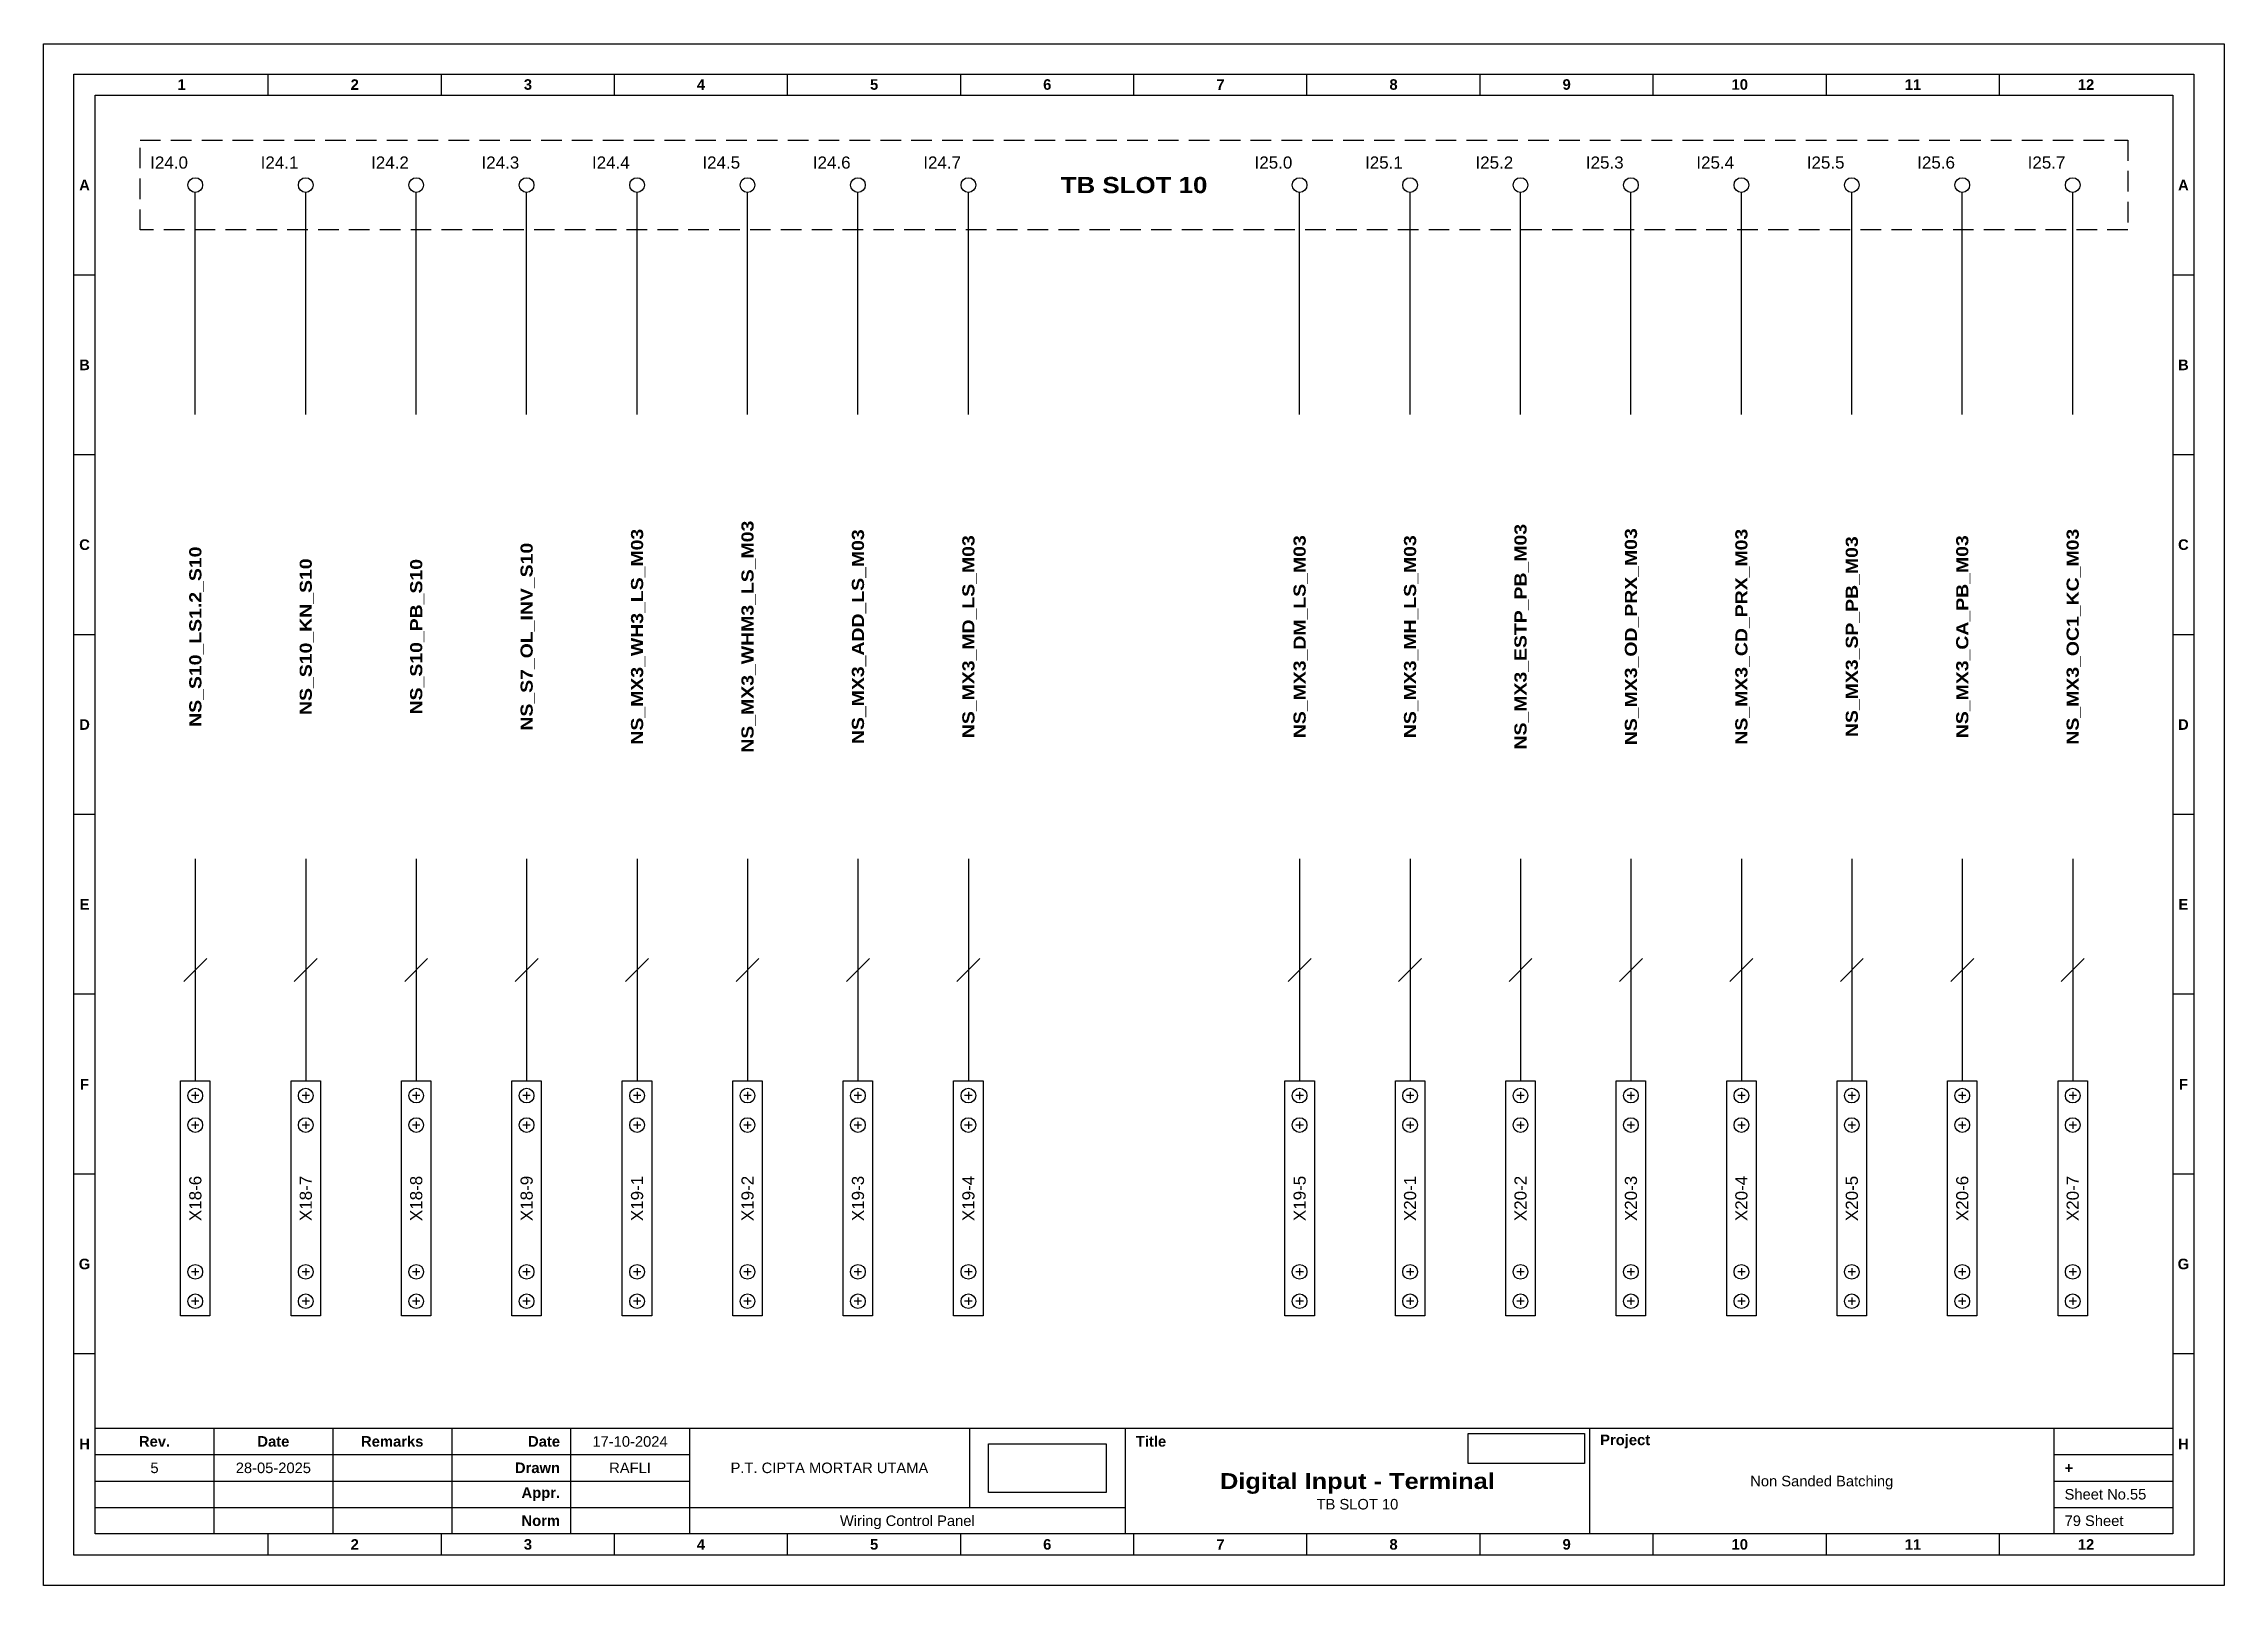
# Model space of a CAD drawing. Header units: millimetres. Extents: x 1758 to 3576, y 1915 to 2566.
# Drawn here: x 2377.8 to 2647.1, y 1914.5 to 2104.9 of the extents above; entities that cross this region are included whole.
import ezdxf
from ezdxf.enums import TextEntityAlignment as Align

# ---------------------------------------------------------------- set-up
doc = ezdxf.new("R2010")
doc.units = ezdxf.units.MM
doc.linetypes.add('HIDDEN', pattern=[9.525, 6.35, -3.175])
doc.styles.add('Bold', font='ariblk.ttf', dxfattribs={"height": 25.4})
doc.styles.get("Standard").update_dxf_attribs({"font": 'arial.ttf'})
picture_1 = doc.add_image_def('image1.png', size_in_pixel=(2048, 847))
picture_2 = doc.add_image_def('image2.png', size_in_pixel=(2092, 542))

msp = doc.modelspace()

# ---------------------------------------------------------------- texts
at = {"ltscale": 500}
for s, p in [('I24.0', (2395.58, 2090.25)), ('I24.1', (2409.22, 2090.25)), ('I24.2', (2422.86, 2090.25)), ('I24.3', (2436.5, 2090.25)), ('I24.4', (2450.14, 2090.25)), ('I24.5', (2463.78, 2090.25)), ('I24.6', (2477.42, 2090.25)), ('I24.7', (2491.06, 2090.25)), ('I25.0', (2531.98, 2090.25)), ('I25.1', (2545.62, 2090.25)), ('I25.2', (2559.26, 2090.25)), ('I25.3', (2572.9, 2090.25)), ('I25.4', (2586.54, 2090.25)), ('I25.5', (2600.18, 2090.25)), ('I25.6', (2613.82, 2090.25)), ('I25.7', (2627.46, 2090.25))]:
    msp.add_text(s, height=1.5, dxfattribs=at).set_placement(p, align=Align.MIDDLE_RIGHT)
at = {"ltscale": 500, "style": 'Bold'}
msp.add_text('TB SLOT 10', height=2, dxfattribs=at).set_placement((2512.43, 2087.47), align=Align.MIDDLE_CENTER)
for s, p in [('NS_MX3_WH3_LS_M03', (2451.05, 2031.69)), ('NS_MX3_WHM3_LS_M03', (2464.69, 2031.69)), ('NS_MX3_ADD_LS_M03', (2478.33, 2031.69)), ('NS_MX3_ESTP_PB_M03', (2560.16, 2031.69)), ('NS_MX3_OD_PRX_M03', (2573.8, 2031.69)), ('NS_MX3_CD_PRX_M03', (2587.44, 2031.69)), ('NS_MX3_OC1_KC_M03', (2628.36, 2031.69)), ('NS_S10_LS1.2_S10', (2396.49, 2031.69)), ('NS_S7_OL_INV_S10', (2437.41, 2031.69)), ('NS_MX3_MD_LS_M03', (2491.97, 2031.69)), ('NS_MX3_DM_LS_M03', (2532.88, 2031.69)), ('NS_MX3_MH_LS_M03', (2546.52, 2031.69)), ('NS_MX3_SP_PB_M03', (2601.08, 2031.69)), ('NS_MX3_CA_PB_M03', (2614.72, 2031.69)), ('NS_S10_KN_S10', (2410.13, 2031.69)), ('NS_S10_PB_S10', (2423.77, 2031.69))]:
    msp.add_text(s, height=1.5, rotation=90, dxfattribs=at).set_placement(p, align=Align.MIDDLE_CENTER)
at = {"ltscale": 500}
for s, p in [('X18-6', (2396.49, 1962.31)), ('X18-7', (2410.13, 1962.31)), ('X18-8', (2423.77, 1962.31)), ('X18-9', (2437.41, 1962.31)), ('X19-1', (2451.05, 1962.31)), ('X19-2', (2464.69, 1962.31)), ('X19-3', (2478.33, 1962.31)), ('X19-4', (2491.97, 1962.31)), ('X19-5', (2532.88, 1962.31)), ('X20-1', (2546.52, 1962.31)), ('X20-2', (2560.16, 1962.31)), ('X20-3', (2573.8, 1962.31)), ('X20-4', (2587.44, 1962.31)), ('X20-5', (2601.08, 1962.31)), ('X20-6', (2614.72, 1962.31)), ('X20-7', (2628.36, 1962.31))]:
    msp.add_text(s, height=1.5, rotation=90, dxfattribs=at).set_placement(p, align=Align.MIDDLE_CENTER)

# ---------------------------------------------------------------- blocks, each defined once
blk = doc.blocks.new('KOP MU PROJECT')
at = {"color": 6, "ltscale": 50}
for p, q in [((27.74, 184.05), (27.74, 186.66)), ((49.13, 184.05), (49.13, 186.66)), ((70.51, 184.05), (70.51, 186.66)), ((91.89, 184.05), (91.89, 186.66)), ((113.27, 184.05), (113.27, 186.66)), ((134.66, 184.05), (134.66, 186.66)), ((156.04, 184.05), (156.04, 186.66)), ((177.42, 184.05), (177.42, 186.66)), ((198.8, 184.05), (198.8, 186.66)), ((220.19, 184.05), (220.19, 186.66)), ((241.57, 184.05), (241.57, 186.66)), ((6.36, 161.84), (3.75, 161.84)), ((265.59, 161.84), (262.98, 161.84)), ((6.36, 139.63), (3.75, 139.63)), ((265.59, 139.63), (262.98, 139.63)), ((6.36, 117.42), (3.75, 117.42)), ((265.59, 117.42), (262.98, 117.42)), ((6.36, 95.22), (3.75, 95.22)), ((265.59, 95.22), (262.98, 95.22)), ((6.36, 73.01), (3.75, 73.01)), ((265.59, 73.01), (262.98, 73.01)), ((6.36, 50.8), (3.75, 50.8)), ((265.59, 50.8), (262.98, 50.8)), ((6.36, 28.59), (3.75, 28.59)), ((265.59, 28.59), (262.98, 28.59)), ((27.74, 3.75), (27.74, 6.36)), ((49.13, 3.75), (49.13, 6.36)), ((70.51, 3.75), (70.51, 6.36)), ((91.89, 3.75), (91.89, 6.36)), ((113.27, 3.75), (113.27, 6.36)), ((134.66, 3.75), (134.66, 6.36)), ((156.04, 3.75), (156.04, 6.36)), ((177.42, 3.75), (177.42, 6.36)), ((198.8, 3.75), (198.8, 6.36)), ((220.19, 3.75), (220.19, 6.36)), ((241.57, 3.75), (241.57, 6.36))]:
    blk.add_line(p, q, dxfattribs=at)
at = {"ltscale": 50}
for p, q in [((6.36, 19.41), (262.98, 19.41)), ((21.04, 19.41), (21.04, 6.36)), ((35.72, 19.41), (35.72, 6.36)), ((50.41, 19.41), (50.41, 6.36)), ((65.09, 19.41), (65.09, 6.36)), ((79.77, 19.41), (79.77, 6.36)), ((114.35, 19.41), (114.35, 9.62)), ((133.6, 19.41), (133.6, 6.36)), ((190.95, 19.41), (190.95, 6.36)), ((248.3, 19.41), (248.3, 6.36)), ((6.36, 16.15), (79.77, 16.15)), ((248.3, 16.15), (262.98, 16.15)), ((6.36, 12.89), (79.77, 12.89)), ((248.3, 12.89), (262.98, 12.89)), ((6.36, 9.62), (133.6, 9.62)), ((248.3, 9.62), (262.98, 9.62))]:
    blk.add_line(p, q, dxfattribs=at)
at = {"color": 1, "ltscale": 50}
blk.add_lwpolyline([(269.34, 0), (0, 0), (0, 190.41), (269.34, 190.41)], close=True, dxfattribs=at)
at = {"color": 6, "ltscale": 50}
for points in [[(265.59, 3.75), (3.75, 3.75), (3.75, 186.66), (265.59, 186.66)], [(262.98, 6.36), (6.36, 6.36), (6.36, 184.05), (262.98, 184.05)]]:
    blk.add_lwpolyline(points, close=True, dxfattribs=at)
at = {"ltscale": 50, "char_height": 1.305, "attachment_point": 4}
for s, width, heights, insert in [('\\pxqc;{\\fArial|b1|i0|c0|p34;1}', 21.3825, [2.51], (6.36, 185.36)), ('\\pxqc;{\\fArial|b1|i0|c0|p34;2}', 21.3825, [2.51], (27.74, 185.36)), ('\\pxqc;{\\fArial|b1|i0|c0|p34;3}', 21.3825, [2.51], (49.13, 185.36)), ('\\pxqc;{\\fArial|b1|i0|c0|p34;4}', 21.3825, [2.51], (70.51, 185.36)), ('\\pxqc;{\\fArial|b1|i0|c0|p34;5}', 21.3825, [2.51], (91.89, 185.36)), ('\\pxqc;{\\fArial|b1|i0|c0|p34;6}', 21.3825, [2.51], (113.27, 185.36)), ('\\pxqc;{\\fArial|b1|i0|c0|p34;7}', 21.3825, [2.51], (134.66, 185.36)), ('\\pxqc;{\\fArial|b1|i0|c0|p34;8}', 21.3825, [2.51], (156.04, 185.36)), ('\\pxqc;{\\fArial|b1|i0|c0|p34;9}', 21.3825, [2.51], (177.42, 185.36)), ('\\pxqc;{\\fArial|b1|i0|c0|p34;10}', 21.3825, [2.51], (198.8, 185.36)), ('\\pxqc;{\\fArial|b1|i0|c0|p34;11}', 21.3825, [2.51], (220.19, 185.36)), ('\\pxqc;{\\fArial|b1|i0|c0|p34;12}', 21.3825, [2.51], (241.57, 185.36)), ('\\pxqc;{\\fArial|b1|i0|c0|p34;A}', 2.61, [2.51], (3.75, 172.95)), ('\\pxqc;{\\fArial|b1|i0|c0|p34;A}', 2.61, [2.51], (262.98, 172.95)), ('\\pxqc;{\\fArial|b1|i0|c0|p34;B}', 2.61, [2.51], (3.75, 150.74)), ('\\pxqc;{\\fArial|b1|i0|c0|p34;B}', 2.61, [2.51], (262.98, 150.74)), ('\\pxqc;{\\fArial|b1|i0|c0|p34;C}', 2.61, [2.51], (3.75, 128.53)), ('\\pxqc;{\\fArial|b1|i0|c0|p34;C}', 2.61, [2.51], (262.98, 128.53)), ('\\pxqc;{\\fArial|b1|i0|c0|p34;D}', 2.61, [2.51], (3.75, 106.32)), ('\\pxqc;{\\fArial|b1|i0|c0|p34;D}', 2.61, [2.51], (262.98, 106.32)), ('\\pxqc;{\\fArial|b1|i0|c0|p34;E}', 2.61, [2.51], (3.75, 84.11)), ('\\pxqc;{\\fArial|b1|i0|c0|p34;E}', 2.61, [2.51], (262.98, 84.11)), ('\\pxqc;{\\fArial|b1|i0|c0|p34;F}', 2.61, [2.51], (3.75, 61.9)), ('\\pxqc;{\\fArial|b1|i0|c0|p34;F}', 2.61, [2.51], (262.98, 61.9)), ('\\pxqc;{\\fArial|b1|i0|c0|p34;G}', 2.61, [2.51], (3.75, 39.69)), ('\\pxqc;{\\fArial|b1|i0|c0|p34;G}', 2.61, [2.51], (262.98, 39.69)), ('\\pxqc;{\\fArial|b1|i0|c0|p34;H}', 2.61, [2.51], (3.75, 17.47)), ('\\pxqc;{\\fArial|b1|i0|c0|p34;Rev.}', 14.6811, [2.88], (6.36, 17.78)), ('\\pxqc;{\\fArial|b1|i0|c0|p34;Date}', 14.6811, [2.88], (21.04, 17.78)), ('\\pxqc;{\\fArial|b1|i0|c0|p34;Remarks}', 14.6811, [2.88], (35.72, 17.78)), ('\\pxqr;{\\fArial|b1|i0|c0|p34;Date}', 13.3761, [2.88], (50.41, 17.78)), ('\\pxql;{\\fArial|b1|i0|c0|p34;Title}', 50.2419, [2.88], (134.9, 17.78)), ('\\pxql;{\\fArial|b1|i0|c0|p34;Project}', 50.2419, [2.88], (192.25, 17.78)), ('\\pxqc;{\\fArial|b1|i0|c0|p34;H}', 2.61, [2.51], (262.98, 17.47)), ('\\pxqr;{\\fArial|b1|i0|c0|p34;Drawn}', 13.3761, [2.88], (50.41, 14.52)), ('\\pxql;{\\fArial|b1|i0|c0|p34;+}', 14.6811, [2.88], (249.61, 14.52)), ('\\pxqr;{\\fArial|b1|i0|c0|p34;Appr.}', 13.3761, [2.88], (50.41, 11.26)), ('\\pxqr;{\\fArial|b1|i0|c0|p34;Norm}', 13.3761, [2.88], (50.41, 7.99)), ('\\pxqc;{\\fArial|b1|i0|c0|p34;2}', 21.3825, [2.51], (27.74, 5.06)), ('\\pxqc;{\\fArial|b1|i0|c0|p34;3}', 21.3825, [2.51], (49.13, 5.06)), ('\\pxqc;{\\fArial|b1|i0|c0|p34;4}', 21.3825, [2.51], (70.51, 5.06)), ('\\pxqc;{\\fArial|b1|i0|c0|p34;5}', 21.3825, [2.51], (91.89, 5.06)), ('\\pxqc;{\\fArial|b1|i0|c0|p34;6}', 21.3825, [2.51], (113.27, 5.06)), ('\\pxqc;{\\fArial|b1|i0|c0|p34;7}', 21.3825, [2.51], (134.66, 5.06)), ('\\pxqc;{\\fArial|b1|i0|c0|p34;8}', 21.3825, [2.51], (156.04, 5.06)), ('\\pxqc;{\\fArial|b1|i0|c0|p34;9}', 21.3825, [2.51], (177.42, 5.06)), ('\\pxqc;{\\fArial|b1|i0|c0|p34;10}', 21.3825, [2.51], (198.8, 5.06)), ('\\pxqc;{\\fArial|b1|i0|c0|p34;11}', 21.3825, [2.51], (220.19, 5.06)), ('\\pxqc;{\\fArial|b1|i0|c0|p34;12}', 21.3825, [2.51], (241.57, 5.06))]:
    blk.add_mtext_dynamic_manual_height_columns(s, width=width, gutter_width=0.0326, heights=heights, dxfattribs=dict(at, insert=insert))
at = {"ltscale": 50}
for tag, p in [('DATECREATED', (72.43, 17.78)), ('REV', (13.7, 14.52)), ('REVDATE', (28.38, 14.52)), ('REMARKS', (43.06, 14.52)), ('DRAWN', (72.43, 14.52)), ('COMPANY', (97.06, 14.52)), ('PROJECT', (219.62, 12.89)), ('APPR', (72.43, 11.26)), ('NORM', (72.43, 7.99)), ('DRAWINGCATEGORY', (106.68, 7.99)), ('DESCRIPTION', (162.27, 10.03))]:
    blk.add_attdef(tag, text='', height=1.3, dxfattribs=at).set_placement(p, align=Align.MIDDLE_CENTER)
at = {"ltscale": 50, "style": 'Bold'}
blk.add_attdef('TITLE', text='', height=1.96, dxfattribs=at).set_placement((162.27, 12.89), align=Align.MIDDLE_CENTER)
at = {"ltscale": 50}
for tag, p in [('SHEETNUMBER', (249.61, 11.26)), ('TOTALSHEET', (249.61, 7.99))]:
    blk.add_attdef(tag, text='', height=1.3, dxfattribs=at).set_placement(p, align=Align.MIDDLE_LEFT)
image = blk.add_image(picture_1, insert=(116.72, 11.48), size_in_units=(14.5, 6), dxfattribs=at)
image.dxf.flags = 15
image = blk.add_image(picture_2, insert=(175.94, 15.04), size_in_units=(14.36, 3.72), dxfattribs=at)
image.dxf.flags = 15

# ---------------------------------------------------------------- linework, layer by layer
at = {"color": 146, "true_color": 0x105689}
for p, q in [((2396.49, 2059.13), (2396.49, 2086.57)), ((2410.13, 2059.13), (2410.13, 2086.57)), ((2423.77, 2059.13), (2423.77, 2086.57)), ((2437.41, 2059.13), (2437.41, 2086.57)), ((2451.05, 2059.13), (2451.05, 2086.57)), ((2464.69, 2059.13), (2464.69, 2086.57)), ((2478.33, 2059.13), (2478.33, 2086.57)), ((2491.97, 2059.13), (2491.97, 2086.57)), ((2532.88, 2059.13), (2532.88, 2086.57)), ((2546.52, 2059.13), (2546.52, 2086.57)), ((2560.16, 2059.13), (2560.16, 2086.57)), ((2573.8, 2059.13), (2573.8, 2086.57)), ((2587.44, 2059.13), (2587.44, 2086.57)), ((2601.08, 2059.13), (2601.08, 2086.57)), ((2614.72, 2059.13), (2614.72, 2086.57)), ((2628.36, 2059.13), (2628.36, 2086.57)), ((2396.49, 2004.26), (2396.49, 1976.82)), ((2410.13, 2004.26), (2410.13, 1976.82)), ((2423.77, 2004.26), (2423.77, 1976.82)), ((2437.41, 2004.26), (2437.41, 1976.82)), ((2451.05, 2004.26), (2451.05, 1976.82)), ((2464.69, 2004.26), (2464.69, 1976.82)), ((2478.33, 2004.26), (2478.33, 1976.82)), ((2491.97, 2004.26), (2491.97, 1976.82)), ((2532.88, 2004.26), (2532.88, 1976.82)), ((2546.52, 2004.26), (2546.52, 1976.82)), ((2560.16, 2004.26), (2560.16, 1976.82)), ((2573.8, 2004.26), (2573.8, 1976.82)), ((2587.44, 2004.26), (2587.44, 1976.82)), ((2601.08, 2004.26), (2601.08, 1976.82)), ((2614.72, 2004.26), (2614.72, 1976.82)), ((2628.36, 2004.26), (2628.36, 1976.82)), ((2395.07, 1989.12), (2397.9, 1991.95)), ((2408.71, 1989.12), (2411.54, 1991.95)), ((2422.35, 1989.12), (2425.18, 1991.95)), ((2435.99, 1989.12), (2438.82, 1991.95)), ((2449.63, 1989.12), (2452.46, 1991.95)), ((2463.27, 1989.12), (2466.1, 1991.95)), ((2476.91, 1989.12), (2479.74, 1991.95)), ((2490.55, 1989.12), (2493.38, 1991.95)), ((2531.47, 1989.12), (2534.3, 1991.95)), ((2545.11, 1989.12), (2547.94, 1991.95)), ((2558.75, 1989.12), (2561.58, 1991.95)), ((2572.39, 1989.12), (2575.22, 1991.95)), ((2586.03, 1989.12), (2588.86, 1991.95)), ((2599.67, 1989.12), (2602.5, 1991.95)), ((2613.31, 1989.12), (2616.14, 1991.95)), ((2626.95, 1989.12), (2629.78, 1991.95))]:
    msp.add_line(p, q, dxfattribs=at)
at = {"color": 6}
for p, q in [((2396.94, 1975.01), (2396.03, 1975.01)), ((2396.49, 1975.46), (2396.49, 1974.55)), ((2410.58, 1975.01), (2409.67, 1975.01)), ((2410.13, 1975.46), (2410.13, 1974.55)), ((2424.22, 1975.01), (2423.31, 1975.01)), ((2423.77, 1975.46), (2423.77, 1974.55)), ((2437.86, 1975.01), (2436.95, 1975.01)), ((2437.41, 1975.46), (2437.41, 1974.55)), ((2451.5, 1975.01), (2450.59, 1975.01)), ((2451.05, 1975.46), (2451.05, 1974.55)), ((2465.14, 1975.01), (2464.23, 1975.01)), ((2464.69, 1975.46), (2464.69, 1974.55)), ((2478.78, 1975.01), (2477.87, 1975.01)), ((2478.33, 1975.46), (2478.33, 1974.55)), ((2492.42, 1975.01), (2491.51, 1975.01)), ((2491.97, 1975.46), (2491.97, 1974.55)), ((2533.34, 1975.01), (2532.43, 1975.01)), ((2532.88, 1975.46), (2532.88, 1974.55)), ((2546.98, 1975.01), (2546.07, 1975.01)), ((2546.52, 1975.46), (2546.52, 1974.55)), ((2560.62, 1975.01), (2559.71, 1975.01)), ((2560.16, 1975.46), (2560.16, 1974.55)), ((2574.26, 1975.01), (2573.35, 1975.01)), ((2573.8, 1975.46), (2573.8, 1974.55)), ((2587.9, 1975.01), (2586.99, 1975.01)), ((2587.44, 1975.46), (2587.44, 1974.55)), ((2601.54, 1975.01), (2600.63, 1975.01)), ((2601.08, 1975.46), (2601.08, 1974.55)), ((2615.18, 1975.01), (2614.27, 1975.01)), ((2614.72, 1975.46), (2614.72, 1974.55)), ((2628.82, 1975.01), (2627.91, 1975.01)), ((2628.36, 1975.46), (2628.36, 1974.55)), ((2396.49, 1971.83), (2396.49, 1970.93)), ((2410.13, 1971.83), (2410.13, 1970.93)), ((2423.77, 1971.83), (2423.77, 1970.93)), ((2437.41, 1971.83), (2437.41, 1970.93)), ((2451.05, 1971.83), (2451.05, 1970.93)), ((2464.69, 1971.83), (2464.69, 1970.93)), ((2478.33, 1971.83), (2478.33, 1970.93)), ((2491.97, 1971.83), (2491.97, 1970.93)), ((2532.88, 1971.83), (2532.88, 1970.93)), ((2546.52, 1971.83), (2546.52, 1970.93)), ((2560.16, 1971.83), (2560.16, 1970.93)), ((2573.8, 1971.83), (2573.8, 1970.93)), ((2587.44, 1971.83), (2587.44, 1970.93)), ((2601.08, 1971.83), (2601.08, 1970.93)), ((2614.72, 1971.83), (2614.72, 1970.93)), ((2628.36, 1971.83), (2628.36, 1970.93)), ((2396.94, 1971.38), (2396.03, 1971.38)), ((2410.58, 1971.38), (2409.67, 1971.38)), ((2424.22, 1971.38), (2423.31, 1971.38)), ((2437.86, 1971.38), (2436.95, 1971.38)), ((2451.5, 1971.38), (2450.59, 1971.38)), ((2465.14, 1971.38), (2464.23, 1971.38)), ((2478.78, 1971.38), (2477.87, 1971.38)), ((2492.42, 1971.38), (2491.51, 1971.38)), ((2533.34, 1971.38), (2532.43, 1971.38)), ((2546.98, 1971.38), (2546.07, 1971.38)), ((2560.62, 1971.38), (2559.71, 1971.38)), ((2574.26, 1971.38), (2573.35, 1971.38)), ((2587.9, 1971.38), (2586.99, 1971.38)), ((2601.54, 1971.38), (2600.63, 1971.38)), ((2615.18, 1971.38), (2614.27, 1971.38)), ((2628.82, 1971.38), (2627.91, 1971.38)), ((2396.94, 1953.25), (2396.03, 1953.25)), ((2396.49, 1953.7), (2396.49, 1952.79)), ((2410.58, 1953.25), (2409.67, 1953.25)), ((2410.13, 1953.7), (2410.13, 1952.79)), ((2424.22, 1953.25), (2423.31, 1953.25)), ((2423.77, 1953.7), (2423.77, 1952.79)), ((2437.86, 1953.25), (2436.95, 1953.25)), ((2437.41, 1953.7), (2437.41, 1952.79)), ((2451.5, 1953.25), (2450.59, 1953.25)), ((2451.05, 1953.7), (2451.05, 1952.79)), ((2465.14, 1953.25), (2464.23, 1953.25)), ((2464.69, 1953.7), (2464.69, 1952.79)), ((2478.78, 1953.25), (2477.87, 1953.25)), ((2478.33, 1953.7), (2478.33, 1952.79)), ((2492.42, 1953.25), (2491.51, 1953.25)), ((2491.97, 1953.7), (2491.97, 1952.79)), ((2533.34, 1953.25), (2532.43, 1953.25)), ((2532.88, 1953.7), (2532.88, 1952.79)), ((2546.98, 1953.25), (2546.07, 1953.25)), ((2546.52, 1953.7), (2546.52, 1952.79)), ((2560.62, 1953.25), (2559.71, 1953.25)), ((2560.16, 1953.7), (2560.16, 1952.79)), ((2574.26, 1953.25), (2573.35, 1953.25)), ((2573.8, 1953.7), (2573.8, 1952.79)), ((2587.9, 1953.25), (2586.99, 1953.25)), ((2587.44, 1953.7), (2587.44, 1952.79)), ((2601.54, 1953.25), (2600.63, 1953.25)), ((2601.08, 1953.7), (2601.08, 1952.79)), ((2615.18, 1953.25), (2614.27, 1953.25)), ((2614.72, 1953.7), (2614.72, 1952.79)), ((2628.82, 1953.25), (2627.91, 1953.25)), ((2628.36, 1953.7), (2628.36, 1952.79)), ((2396.49, 1950.07), (2396.49, 1949.17)), ((2410.13, 1950.07), (2410.13, 1949.17)), ((2423.77, 1950.07), (2423.77, 1949.17)), ((2437.41, 1950.07), (2437.41, 1949.17)), ((2451.05, 1950.07), (2451.05, 1949.17)), ((2464.69, 1950.07), (2464.69, 1949.17)), ((2478.33, 1950.07), (2478.33, 1949.17)), ((2491.97, 1950.07), (2491.97, 1949.17)), ((2532.88, 1950.07), (2532.88, 1949.17)), ((2546.52, 1950.07), (2546.52, 1949.17)), ((2560.16, 1950.07), (2560.16, 1949.17)), ((2573.8, 1950.07), (2573.8, 1949.17)), ((2587.44, 1950.07), (2587.44, 1949.17)), ((2601.08, 1950.07), (2601.08, 1949.17)), ((2614.72, 1950.07), (2614.72, 1949.17)), ((2628.36, 1950.07), (2628.36, 1949.17)), ((2396.94, 1949.62), (2396.03, 1949.62)), ((2410.58, 1949.62), (2409.67, 1949.62)), ((2424.22, 1949.62), (2423.31, 1949.62)), ((2437.86, 1949.62), (2436.95, 1949.62)), ((2451.5, 1949.62), (2450.59, 1949.62)), ((2465.14, 1949.62), (2464.23, 1949.62)), ((2478.78, 1949.62), (2477.87, 1949.62)), ((2492.42, 1949.62), (2491.51, 1949.62)), ((2533.34, 1949.62), (2532.43, 1949.62)), ((2546.98, 1949.62), (2546.07, 1949.62)), ((2560.62, 1949.62), (2559.71, 1949.62)), ((2574.26, 1949.62), (2573.35, 1949.62)), ((2587.9, 1949.62), (2586.99, 1949.62)), ((2601.54, 1949.62), (2600.63, 1949.62)), ((2615.18, 1949.62), (2614.27, 1949.62)), ((2628.82, 1949.62), (2627.91, 1949.62))]:
    msp.add_line(p, q, dxfattribs=at)
at = {"linetype": 'HIDDEN', "ltscale": 0.4}
msp.add_lwpolyline([(2389.67, 2093.02), (2635.18, 2093.02), (2635.18, 2081.92), (2389.67, 2081.92)], close=True, dxfattribs=at)
at = {"color": 6}
for points in [[(2394.67, 1976.82), (2398.3, 1976.82), (2398.3, 1947.81), (2394.67, 1947.81)], [(2408.31, 1976.82), (2411.94, 1976.82), (2411.94, 1947.81), (2408.31, 1947.81)], [(2421.95, 1976.82), (2425.58, 1976.82), (2425.58, 1947.81), (2421.95, 1947.81)], [(2435.59, 1976.82), (2439.22, 1976.82), (2439.22, 1947.81), (2435.59, 1947.81)], [(2449.23, 1976.82), (2452.86, 1976.82), (2452.86, 1947.81), (2449.23, 1947.81)], [(2462.87, 1976.82), (2466.5, 1976.82), (2466.5, 1947.81), (2462.87, 1947.81)], [(2476.51, 1976.82), (2480.14, 1976.82), (2480.14, 1947.81), (2476.51, 1947.81)], [(2490.15, 1976.82), (2493.78, 1976.82), (2493.78, 1947.81), (2490.15, 1947.81)], [(2531.07, 1976.82), (2534.7, 1976.82), (2534.7, 1947.81), (2531.07, 1947.81)], [(2544.71, 1976.82), (2548.34, 1976.82), (2548.34, 1947.81), (2544.71, 1947.81)], [(2558.35, 1976.82), (2561.98, 1976.82), (2561.98, 1947.81), (2558.35, 1947.81)], [(2571.99, 1976.82), (2575.62, 1976.82), (2575.62, 1947.81), (2571.99, 1947.81)], [(2585.63, 1976.82), (2589.26, 1976.82), (2589.26, 1947.81), (2585.63, 1947.81)], [(2599.27, 1976.82), (2602.9, 1976.82), (2602.9, 1947.81), (2599.27, 1947.81)], [(2612.91, 1976.82), (2616.54, 1976.82), (2616.54, 1947.81), (2612.91, 1947.81)], [(2626.55, 1976.82), (2630.18, 1976.82), (2630.18, 1947.81), (2626.55, 1947.81)]]:
    msp.add_lwpolyline(points, close=True, dxfattribs=at)
at = {"color": 146, "ltscale": 500, "true_color": 0x105689}
for centre in [(2396.49, 2087.47), (2410.13, 2087.47), (2423.77, 2087.47), (2437.41, 2087.47), (2451.05, 2087.47), (2464.69, 2087.47), (2478.33, 2087.47), (2491.97, 2087.47), (2532.88, 2087.47), (2546.52, 2087.47), (2560.16, 2087.47), (2573.8, 2087.47), (2587.44, 2087.47), (2601.08, 2087.47), (2614.72, 2087.47), (2628.36, 2087.47)]:
    msp.add_circle(centre, 0.907, dxfattribs=at)
at = {"color": 6, "ltscale": 500}
for centre in [(2396.49, 1975.01), (2410.13, 1975.01), (2423.77, 1975.01), (2437.41, 1975.01), (2451.05, 1975.01), (2464.69, 1975.01), (2478.33, 1975.01), (2491.97, 1975.01), (2532.88, 1975.01), (2546.52, 1975.01), (2560.16, 1975.01), (2573.8, 1975.01), (2587.44, 1975.01), (2601.08, 1975.01), (2614.72, 1975.01), (2628.36, 1975.01), (2396.49, 1971.38), (2410.13, 1971.38), (2423.77, 1971.38), (2437.41, 1971.38), (2451.05, 1971.38), (2464.69, 1971.38), (2478.33, 1971.38), (2491.97, 1971.38), (2532.88, 1971.38), (2546.52, 1971.38), (2560.16, 1971.38), (2573.8, 1971.38), (2587.44, 1971.38), (2601.08, 1971.38), (2614.72, 1971.38), (2628.36, 1971.38), (2396.49, 1953.25), (2410.13, 1953.25), (2423.77, 1953.25), (2437.41, 1953.25), (2451.05, 1953.25), (2464.69, 1953.25), (2478.33, 1953.25), (2491.97, 1953.25), (2532.88, 1953.25), (2546.52, 1953.25), (2560.16, 1953.25), (2573.8, 1953.25), (2587.44, 1953.25), (2601.08, 1953.25), (2614.72, 1953.25), (2628.36, 1953.25), (2396.49, 1949.62), (2410.13, 1949.62), (2423.77, 1949.62), (2437.41, 1949.62), (2451.05, 1949.62), (2464.69, 1949.62), (2478.33, 1949.62), (2491.97, 1949.62), (2532.88, 1949.62), (2546.52, 1949.62), (2560.16, 1949.62), (2573.8, 1949.62), (2587.44, 1949.62), (2601.08, 1949.62), (2614.72, 1949.62), (2628.36, 1949.62)]:
    msp.add_circle(centre, 0.907, dxfattribs=at)

# ---------------------------------------------------------------- block references
msp.add_blockref('KOP MU PROJECT', (2377.75, 1914.52)).add_auto_attribs({'DESCRIPTION': 'TB SLOT 10', 'TITLE': 'Digital Input - Terminal', 'PROJECT': 'Non Sanded Batching', 'COMPANY': 'P.T. CIPTA MORTAR UTAMA', 'DRAWINGCATEGORY': 'Wiring Control Panel', 'DRAWN': 'RAFLI', 'DATECREATED': '17-10-2024', 'REVDATE': '28-05-2025', 'REV': '5', 'SHEETNUMBER': 'Sheet No.55', 'TOTALSHEET': '79 Sheet'})

msp.set_redraw_order([(e.dxf.handle, doc.entitydb.next_handle()) for e in msp.query("TEXT MTEXT ATTDEF DIMENSION ARC_DIMENSION")])  # texts and dimensions are drawn at this point

doc.saveas('drawing.dxf')
